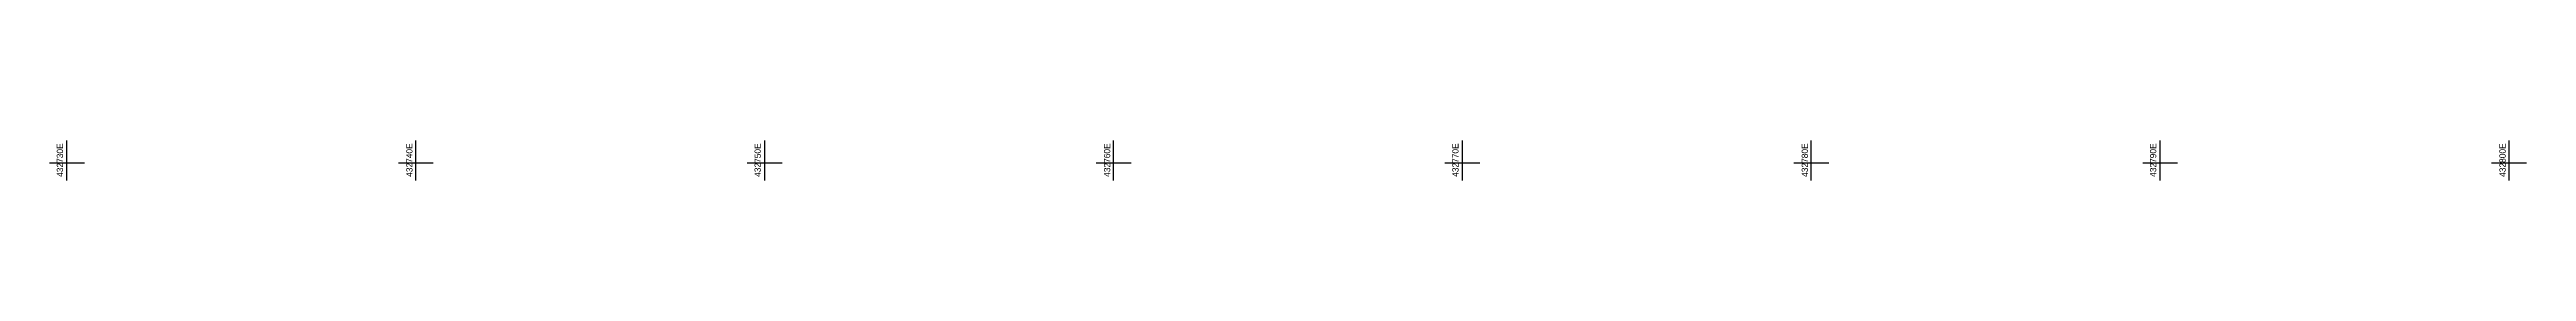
# Model space of a CAD drawing. Header units: millimetres. Extents: x -41320 to 62477, y -39180 to 41963.
# Drawn here: x -29128 to 41872, y 40820 to 41963 of the extents above; entities that cross this region are included whole.
import ezdxf

# ---------------------------------------------------------------- set-up
doc = ezdxf.new("R2010")
doc.units = ezdxf.units.MM
doc.layers.add('SV___GRID', color=7, linetype='Continuous', true_color=0xffffff)

msp = doc.modelspace()

# ---------------------------------------------------------------- texts
at = {"layer": 'SV___GRID', "color": 1, "linetype": 'Continuous', "ltscale": 100}
for s, p in [('432730E', (-28740, 40920)), ('432740E', (-18724, 40920)), ('432750E', (-8740, 40920)), ('432760E', (1276, 40920)), ('432770E', (11260, 40920)), ('432780E', (21276, 40920)), ('432790E', (31260, 40920)), ('432800E', (41276, 40920))]:
    msp.add_text(s, height=180, rotation=90, dxfattribs=at).set_placement(p)

# ---------------------------------------------------------------- linework, layer by layer
at = {"layer": 'SV___GRID', "color": 1, "linetype": 'Continuous', "ltscale": 100}
for p, q in [((-28628, 40820), (-28628, 41963)), ((-18628, 40820), (-18628, 41963)), ((-8628, 40820), (-8628, 41963)), ((1372, 40820), (1372, 41963)), ((11372, 40820), (11372, 41963)), ((21372, 40820), (21372, 41963)), ((31372, 40820), (31372, 41963)), ((41372, 40820), (41372, 41963)), ((-29128, 41320), (-28128, 41320)), ((-19128, 41320), (-18128, 41320)), ((-9128, 41320), (-8128, 41320)), ((872, 41320), (1872, 41320)), ((10872, 41320), (11872, 41320)), ((20872, 41320), (21872, 41320)), ((30872, 41320), (31872, 41320)), ((40872, 41320), (41872, 41320))]:
    msp.add_line(p, q, dxfattribs=at)

msp.set_redraw_order([(e.dxf.handle, doc.entitydb.next_handle()) for e in msp.query("TEXT MTEXT ATTDEF DIMENSION ARC_DIMENSION")])  # texts and dimensions are drawn at this point

doc.saveas('drawing.dxf')
